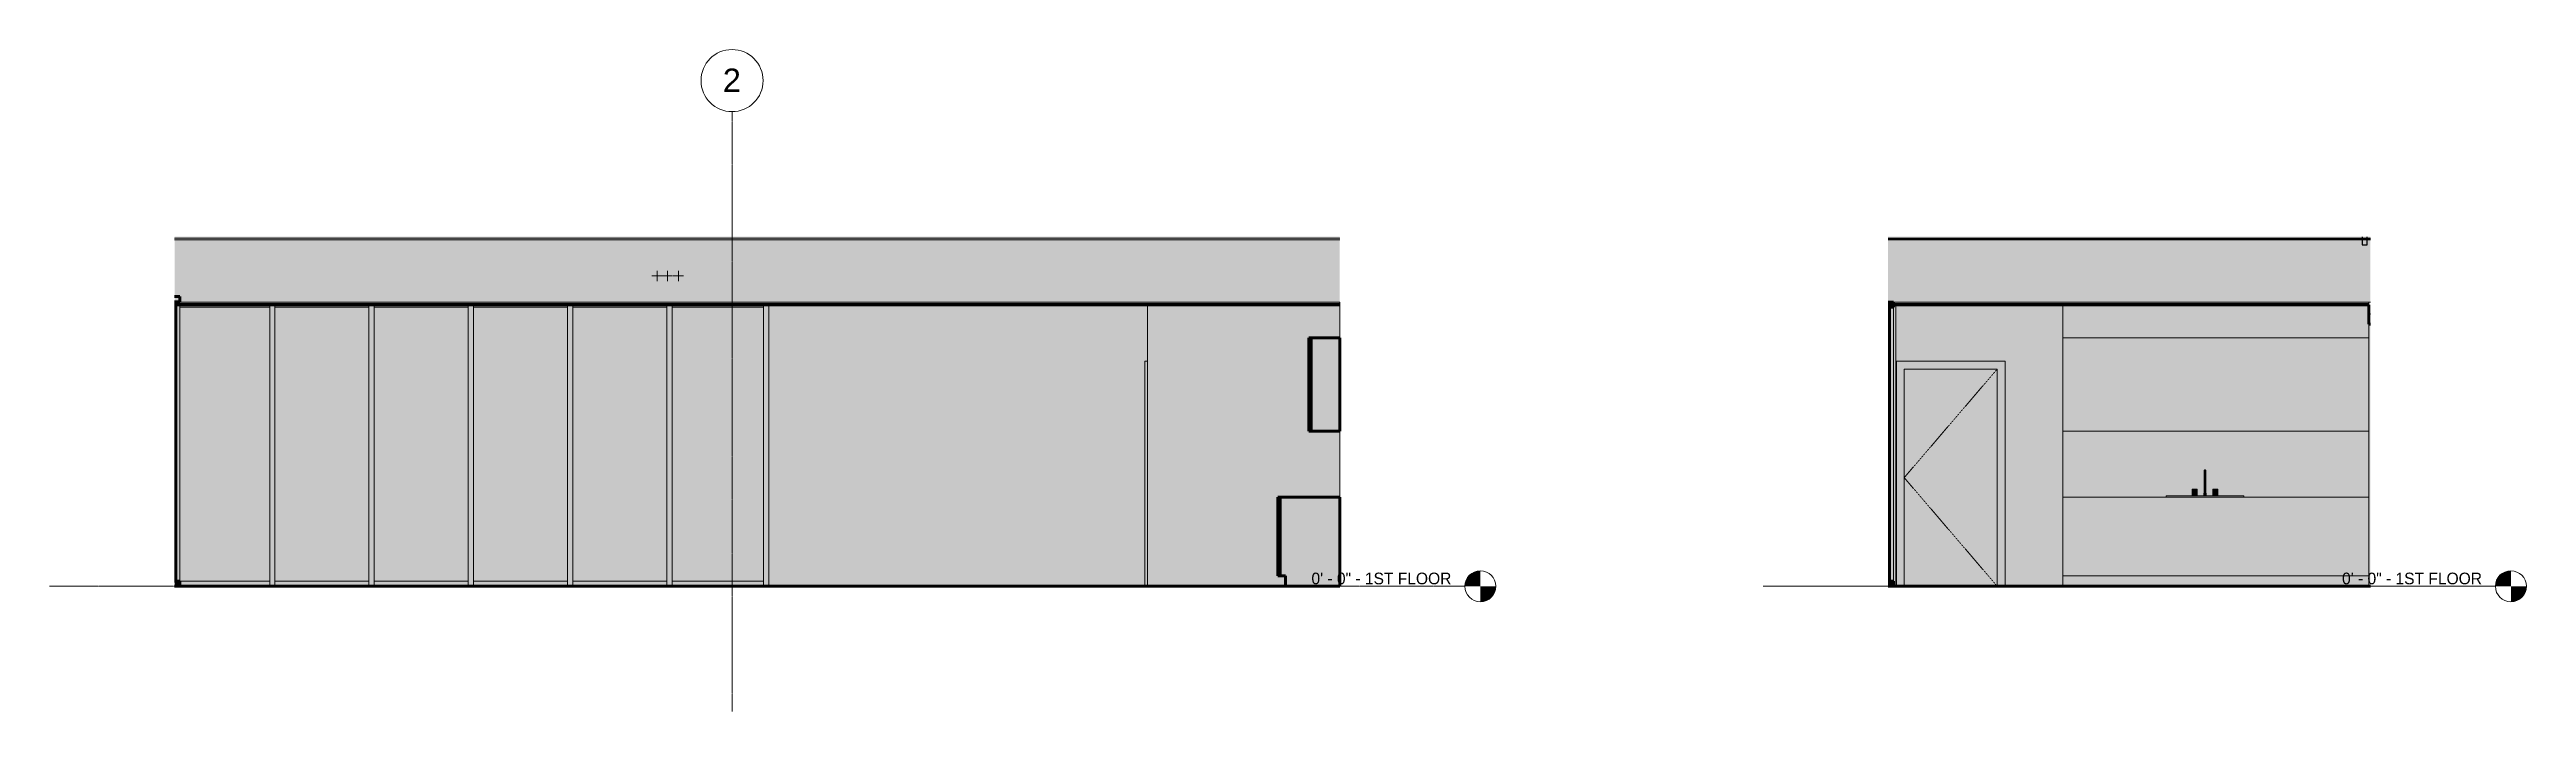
# Model space of a CAD drawing. Header units: inches. Extents: x 2871 to 9348, y -48 to 340.
# Drawn here: x 3959 to 4916, y -48 to 207 of the extents above; entities that cross this region are included whole.
import ezdxf

# ---------------------------------------------------------------- set-up
doc = ezdxf.new("R2010")
doc.units = ezdxf.units.IN
doc.header["$MEASUREMENT"] = 0
for name, pattern in [('Aligning Line 1_8_', [0.25, 0.125, -0.125]), ('Dash 1_16_', [0.125, 0.0625, -0.0625]), ('Grid Line 1_2_', [0.875, 0.5, -0.125, 0.125, -0.125])]:
    doc.linetypes.add(name, pattern=pattern)
for name, color, linetype, lineweight in [('0-2', 254, 'Continuous', 5), ('0-3', 165, 'Continuous', 5), ('0-6', 7, 'Continuous', 9), ('0-7', 130, 'Continuous', 5), ('A-DOOR', 31, 'Continuous', 18), ('A-DOOR-5', 90, 'Continuous', 30), ('A-DOOR-6', 31, 'Dash 1_16_', 9), ('A-DOOR-FRAM', 31, 'Continuous', 9), ('A-DOOR-FRAM-3', 31, 'Continuous', 18), ('A-FLOR-1', 31, 'Continuous', 5), ('A-FLOR-2', 251, 'Continuous', 5), ('A-FLOR-3', 250, 'Continuous', 60), ('A-FLOR-LEVL', 51, 'Continuous', 9), ('A-FLOR-LEVL-1', 51, 'Grid Line 1_2_', 9), ('A-FLOR-LEVL-2', 9, 'Continuous', 9), ('A-FLOR-LEVL-3', 147, 'Continuous', 9), ('A-FLOR-MCUT-1', 10, 'Continuous', 18), ('A-FLOR-PATT-1', 7, 'Continuous', 9), ('A-FLOR-PATT-2', 253, 'Continuous', 9), ('A-GLAZ-CURT', 52, 'Continuous', 9), ('A-GLAZ-CURT-2', 52, 'Continuous', 60), ('A-GLAZ-CWMG', 51, 'Continuous', 9), ('A-GLAZ-CWMG-3', 51, 'Continuous', 60), ('A-WALL-1', 10, 'Continuous', 18), ('A-WALL-2', 250, 'Continuous', 60), ('A-WALL-3', 135, 'Continuous', 5), ('A-WALL-PATT-1', 253, 'Continuous', 9), ('G-ANNO-SYMB', 111, 'Aligning Line 1_8_', 9), ('G-ANNO-SYMB-1', 147, 'Aligning Line 1_8_', 9), ('I-WALL', 2, 'Continuous', 18), ('I-WALL-1', 2, 'Continuous', 5), ('P-PIPE-CNTR', 3, 'Continuous', 9), ('P-SANR-FIXT', 6, 'Continuous', 9), ('Q-CASE', 31, 'Continuous', 9), ('Q-CASE-1', 31, 'Continuous', 60), ('S-GRID-1', 1, 'Grid Line 1_2_', 9), ('S-GRID-IDEN', 1, 'Continuous', 9), ('S-GRID-IDEN-1', 147, 'Continuous', 9)]:
    doc.layers.add(name, color=color, linetype=linetype, lineweight=lineweight)
doc.styles.add('Arial', font='arial.ttf', dxfattribs={"height": 9})
doc.styles.add('Century Gothic', font='ufonts.com_century-gothic.ttf', dxfattribs={"height": 4.5})
pattern_1 = [(0, (0, 0), (15.36, 3.84), [0.634, -10.886, 0.634, -10.886, -61.44]), (0, (0, 0), (15.36, 3.84), [-23.04, 0.634, -22.406, 0.634, -10.886, -26.88]), (0, (0, 0), (15.36, 3.84), [-57.6, 0.634, -7.046, 0.634, -18.566]), (120, (5.76, 1.92), (-11.0055376, 11.3821502), [0.634, -10.886, 0.634, -10.886, -61.44]), (120, (5.76, 1.92), (-11.0055376, 11.3821502), [-23.04, 0.634, -22.406, 0.634, -10.886, -26.88]), (120, (5.76, 1.92), (-11.0055376, 11.3821502), [-57.6, 0.634, -7.046, 0.634, -18.566]), (240, (7.68, 9.6), (-4.3544624, -15.2221502), [0.634, -10.886, 0.634, -10.886, -61.44]), (240, (7.68, 9.6), (-4.3544624, -15.2221502), [-23.04, 0.634, -22.406, 0.634, -10.886, -26.88]), (240, (7.68, 9.6), (-4.3544624, -15.2221502), [-57.6, 0.634, -7.046, 0.634, -18.566])]

msp = doc.modelspace()

# ---------------------------------------------------------------- texts
at = {"layer": 'A-FLOR-LEVL', "char_height": 4.5, "width": 64.9935, "attachment_point": 1, "style": 'Century Gothic'}
for insert in [(4446.62, 5.28), (4845.16, 5.28)]:
    msp.add_mtext('0\' - 0" - 1ST FLOOR', dxfattribs=dict(at, insert=insert))

# ---------------------------------------------------------------- blocks, each defined once
blk = doc.blocks.new('Level - Level Head - Circle-V20-Elevation 4 - c')
at = {"layer": 'A-FLOR-LEVL'}
h = blk.add_hatch(color=256, dxfattribs=at)
edge = h.paths.add_edge_path(flags=0)
edge.add_line((-2864.95, 0), (-2870.95, 0))
edge.add_arc((-2864.95, 0), 6, 90, 180, ccw=False)
edge.add_line((-2864.95, 6), (-2864.95, 0))
h = blk.add_hatch(color=256, dxfattribs=at)
edge = h.paths.add_edge_path(flags=0)
edge.add_line((-2864.95, -6), (-2864.95, 0))
edge.add_line((-2864.95, 0), (-2858.95, 0))
edge.add_arc((-2864.95, 0), 6, 270, 360, ccw=False)
at = {"layer": 'A-FLOR-LEVL-3'}
blk.add_circle((-2864.95, 0), 6, dxfattribs=at)
blk = doc.blocks.new('CTR - 2nd Phase_rvt-3-Elevation 4 - c')
at = {"layer": 'A-FLOR-LEVL-1'}
blk.add_line((-3418.25, 0), (-2870.95, 0), dxfattribs=at)
at = {"layer": '0-3'}
blk.add_blockref('Level - Level Head - Circle-V20-Elevation 4 - c', (0, 0), dxfattribs=at)
at = {"layer": 'A-FLOR-LEVL', "insert": (-2930.26, 5.28), "char_height": 4.5, "width": 64.9935, "attachment_point": 1, "style": 'Century Gothic'}
blk.add_mtext('0\' - 0" - 1ST FLOOR', dxfattribs=at)
blk = doc.blocks.new('CTR - 1st Phase - Unit Layouts_rvt-3-Elevation 4 - c')
at = {"layer": 'A-FLOR-LEVL-1'}
blk.add_line((-3418.25, 0), (-2870.95, 0), dxfattribs=at)
at = {"layer": '0-3'}
blk.add_blockref('Level - Level Head - Circle-V20-Elevation 4 - c', (0, 0), dxfattribs=at)
at = {"layer": 'A-FLOR-LEVL', "insert": (-2930.26, 5.28), "char_height": 4.5, "width": 64.9935, "attachment_point": 1, "style": 'Century Gothic'}
blk.add_mtext('0\' - 0" - 1ST FLOOR', dxfattribs=at)
blk = doc.blocks.new('CTR  - Topography_rvt-3-Elevation 4 - c')
at = {"layer": 'A-FLOR-LEVL-1'}
blk.add_line((-3418.25, 0), (-2870.95, 0), dxfattribs=at)
at = {"layer": 'G-ANNO-SYMB-1'}
blk.add_line((-2919.3, 0), (-3369.91, 0), dxfattribs=at)
at = {"layer": '0-3'}
blk.add_blockref('Level - Level Head - Circle-V20-Elevation 4 - c', (0, 0), dxfattribs=at)
at = {"layer": 'A-FLOR-LEVL', "insert": (-2930.26, 5.28), "char_height": 4.5, "width": 64.9935, "attachment_point": 1, "style": 'Century Gothic'}
blk.add_mtext('0\' - 0" - 1ST FLOOR', dxfattribs=at)
blk = doc.blocks.new('Grid - Grid Head - Circle-50561-Elevation 4 - c')
at = {"layer": 'S-GRID-IDEN-1'}
for start, end in [(0, 180), (180, 360)]:
    blk.add_arc((-3154.32, 195.49), 12, start, end, dxfattribs=at)
blk = doc.blocks.new('CTR - 1st Phase - Shell_rvt-3-Elevation 4 - c')
at = {"layer": 'A-FLOR-1'}
blk.add_hatch(color=256, dxfattribs=at).paths.add_polyline_path([(-2919.3, 109.87), (-2919.3, 133.87), (-3369.91, 133.87), (-3369.91, 109.87), (-3144.61, 109.87)], flags=0)
at = {"layer": 'A-FLOR-2'}
blk.add_hatch(color=256, dxfattribs=at).paths.add_polyline_path([(-3140.12, 109.37), (-2919.32, 109.37), (-2919.32, 109.87), (-3369.91, 109.87), (-3369.91, 109.37), (-3142.12, 109.37)], flags=0)
at = {"layer": 'A-FLOR-PATT-1'}
h = blk.add_hatch(dxfattribs=at)
h.set_pattern_fill('FP_8', color=256, style=0, pattern_type=2)
h.set_pattern_definition([(0, (75.524, 0), (15.36, 3.84), [0.634, -10.886, 0.634, -10.886, -61.44]), (0, (75.524, 0), (15.36, 3.84), [-23.04, 0.634, -22.406, 0.634, -10.886, -26.88]), (0, (75.524, 0), (15.36, 3.84), [-57.6, 0.634, -7.046, 0.634, -18.566]), (120, (81.284, 1.92), (-11.0055376, 11.38215), [0.634, -10.886, 0.634, -10.886, -61.44]), (120, (81.284, 1.92), (-11.0055376, 11.38215), [-23.04, 0.634, -22.406, 0.634, -10.886, -26.88]), (120, (81.284, 1.92), (-11.0055376, 11.38215), [-57.6, 0.634, -7.046, 0.634, -18.566]), (240, (83.204, 9.6), (-4.3544624, -15.22215), [0.634, -10.886, 0.634, -10.886, -61.44]), (240, (83.204, 9.6), (-4.3544624, -15.22215), [-23.04, 0.634, -22.406, 0.634, -10.886, -26.88]), (240, (83.204, 9.6), (-4.3544624, -15.22215), [-57.6, 0.634, -7.046, 0.634, -18.566])])
h.paths.add_polyline_path([(-2993.7, 108.75), (-2919.3, 108.75), (-2919.32, 109.37), (-3369.91, 109.37), (-3369.91, 108.75), (-3140.12, 108.75)], flags=0)
at = {"layer": 'A-FLOR-PATT-2'}
h = blk.add_hatch(dxfattribs=at)
h.set_pattern_fill('FP_9', color=256, style=0, pattern_type=2)
h.set_pattern_definition([(0, (75.524, 0), (7.68, 1.92), [0.634, -5.126, 0.634, -5.126, -30.72]), (0, (75.524, 0), (7.68, 1.92), [-11.52, 0.634, -10.886, 0.634, -5.126, -13.44]), (0, (75.524, 0), (7.68, 1.92), [-28.8, 0.634, -3.206, 0.634, -8.966]), (120, (78.404, 0.96), (-5.5027688, 5.6910751), [0.634, -5.126, 0.634, -5.126, -30.72]), (120, (78.404, 0.96), (-5.5027688, 5.6910751), [-11.52, 0.634, -10.886, 0.634, -5.126, -13.44]), (120, (78.404, 0.96), (-5.5027688, 5.6910751), [-28.8, 0.634, -3.206, 0.634, -8.966]), (240, (79.364, 4.8), (-2.1772312, -7.6110751), [0.634, -5.126, 0.634, -5.126, -30.72]), (240, (79.364, 4.8), (-2.1772312, -7.6110751), [-11.52, 0.634, -10.886, 0.634, -5.126, -13.44]), (240, (79.364, 4.8), (-2.1772312, -7.6110751), [-28.8, 0.634, -3.206, 0.634, -8.966])])
h.paths.add_polyline_path([(-3071.67, 134.62), (-2919.3, 134.62), (-2919.3, 135.12), (-3369.91, 135.12), (-3369.91, 134.62), (-3144.61, 134.62)], flags=0)
h = blk.add_hatch(dxfattribs=at)
h.set_pattern_fill('FP_10', color=256, style=0, pattern_type=2)
h.set_pattern_definition([(0, (75.524, 0), (0, 2.399), []), (315, (75.524, 0), (2.3985062, 0), [3.393, -3.393]), (45, (75.524, 0), (2.3985062, 0), [3.393, -3.393])])
h.paths.add_polyline_path([(-3144.61, 133.87), (-2919.3, 133.87), (-2919.3, 134.62), (-3369.91, 134.62), (-3369.91, 133.87), (-3204.37, 133.87)], flags=0)
at = {"layer": 'A-FLOR-3'}
for p, q in [((-3369.91, 108.75), (-2919.3, 108.75)), ((-2919.3, 0), (-3369.91, 0))]:
    blk.add_line(p, q, dxfattribs=at)
at = {"layer": 'A-FLOR-LEVL-1'}
blk.add_line((-3418.25, 0), (-2870.95, 0), dxfattribs=at)
at = {"layer": 'A-FLOR-MCUT-1'}
for p, q in [((-2919.3, 134.62), (-3369.91, 134.62)), ((-2919.3, 133.87), (-3369.91, 133.87)), ((-2919.3, 109.87), (-3369.91, 109.87)), ((-2919.3, 109.37), (-3369.91, 109.37))]:
    blk.add_line(p, q, dxfattribs=at)
at = {"layer": 'G-ANNO-SYMB-1'}
blk.add_line((-2919.3, 0), (-3369.91, 0), dxfattribs=at)
at = {"layer": 'S-GRID-1'}
blk.add_line((-3154.32, -48.38), (-3154.32, 183.49), dxfattribs=at)
at = {"layer": '0-3'}
for name in ['Grid - Grid Head - Circle-50561-Elevation 4 - c', 'Level - Level Head - Circle-V20-Elevation 4 - c']:
    blk.add_blockref(name, (0, 0), dxfattribs=at)
at = {"layer": 'A-FLOR-LEVL', "insert": (-2930.26, 5.28), "char_height": 4.5, "width": 64.9935, "attachment_point": 1, "style": 'Century Gothic'}
blk.add_mtext('0\' - 0" - 1ST FLOOR', dxfattribs=at)
at = {"layer": 'S-GRID-IDEN', "insert": (-3157.89, 200.13), "char_height": 9, "width": 8.484, "attachment_point": 1, "style": 'Arial'}
blk.add_mtext('2', dxfattribs=at)
blk = doc.blocks.new('CTR - 1st Phase -Stairs _ Elevators_rvt-3-Elevation 4 - c')
at = {"layer": 'A-FLOR-LEVL-1'}
blk.add_line((-3418.25, 0), (-2870.95, 0), dxfattribs=at)
at = {"layer": '0-3'}
blk.add_blockref('Level - Level Head - Circle-V20-Elevation 4 - c', (0, 0), dxfattribs=at)
at = {"layer": 'A-FLOR-LEVL', "insert": (-2930.26, 5.28), "char_height": 4.5, "width": 64.9935, "attachment_point": 1, "style": 'Century Gothic'}
blk.add_mtext('0\' - 0" - 1ST FLOOR', dxfattribs=at)
blk = doc.blocks.new('System Panel - Glazed-2000375-Elevation 4 - c')
at = {"layer": 'A-GLAZ-CURT'}
blk.add_hatch(color=256, dxfattribs=at).paths.add_polyline_path([(-3369.51, 2), (-3369.37, 2), (-3369.37, 108.75), (-3369.91, 108.75), (-3369.91, 2)], flags=0)
at = {"layer": 'A-GLAZ-CURT-2'}
for p, q in [((-3369.37, 110), (-3369.91, 110)), ((-3369.37, 2), (-3369.37, 110)), ((-3369.91, 2), (-3369.37, 2))]:
    blk.add_line(p, q, dxfattribs=at)
blk = doc.blocks.new('Rectangular Mullion - 2_ x 4_ rectangular-1890793-Elevation 4 - c')
at = {"layer": 'A-GLAZ-CWMG-3'}
for p, q in [((-3367.87, 112), (-3369.91, 112)), ((-3369.91, 110), (-3367.87, 110)), ((-3367.87, 110), (-3367.87, 112))]:
    blk.add_line(p, q, dxfattribs=at)
blk = doc.blocks.new('Rectangular Mullion - 2_ x 4_ rectangular-1890794-Elevation 4 - c')
at = {"layer": 'A-GLAZ-CWMG'}
blk.add_hatch(color=256, dxfattribs=at).paths.add_polyline_path([(-3369.37, 0), (-3367.87, 0), (-3367.87, 2), (-3369.91, 2), (-3369.91, 0), (-3369.51, 0)], flags=0)
at = {"layer": 'A-GLAZ-CWMG-3'}
for p, q in [((-3367.87, 2), (-3369.91, 2)), ((-3369.91, 0), (-3367.87, 0)), ((-3367.87, 0), (-3367.87, 2))]:
    blk.add_line(p, q, dxfattribs=at)
blk = doc.blocks.new('Rectangular Mullion - 2_ x 4_ rectangular-2000371-Elevation 4 - c')
at = {"layer": 'A-GLAZ-CWMG'}
blk.add_hatch(color=256, dxfattribs=at).paths.add_polyline_path([(-3369.37, 2), (-3367.87, 2), (-3367.87, 108.75), (-3369.37, 108.75), (-3369.37, 107.88)], flags=0)
blk.add_line((-3367.87, 108.75), (-3367.87, 2), dxfattribs=at)
blk = doc.blocks.new('System Panel - Glazed-2030649-Elevation 4 - c')
at = {"layer": 'A-GLAZ-CURT'}
blk.add_hatch(color=256, dxfattribs=at).paths.add_polyline_path([(-3144.61, 2), (-3142.12, 2), (-3142.12, 107.88), (-3177.52, 107.88), (-3177.52, 2)], flags=0)
blk = doc.blocks.new('Rectangular Mullion - 2_ x 4_ rectangular-1978847-Elevation 4 - c')
at = {"layer": 'A-GLAZ-CWMG'}
blk.add_hatch(color=256, dxfattribs=at).paths.add_polyline_path([(-3177.52, 0), (-3142.12, 0), (-3142.12, 2), (-3177.52, 2)], flags=0)
for p, q in [((-3177.52, 0), (-3177.52, 2)), ((-3177.52, 2), (-3142.12, 2)), ((-3142.12, 2), (-3142.12, 0))]:
    blk.add_line(p, q, dxfattribs=at)
blk = doc.blocks.new('Rectangular Mullion - 2_ x 4_ rectangular-2030673-Elevation 4 - c')
at = {"layer": 'A-GLAZ-CWMG'}
blk.add_hatch(color=256, dxfattribs=at).paths.add_polyline_path([(-3140.12, 0), (-3140.12, 108.75), (-3142.12, 108.75), (-3142.12, 0)], flags=0)
blk.add_line((-3142.12, 0), (-3142.12, 108.75), dxfattribs=at)
blk = doc.blocks.new('System Panel - Glazed-2030653-Elevation 4 - c')
at = {"layer": 'A-GLAZ-CURT'}
blk.add_hatch(color=256, dxfattribs=at).paths.add_polyline_path([(-3217.92, 2), (-3217.92, 107.88), (-3254.32, 107.88), (-3254.32, 2)], flags=0)
blk = doc.blocks.new('Rectangular Mullion - 2_ x 4_ rectangular-1978849-Elevation 4 - c')
at = {"layer": 'A-GLAZ-CWMG'}
blk.add_hatch(color=256, dxfattribs=at).paths.add_polyline_path([(-3204.37, 107.88), (-3179.52, 107.88), (-3179.52, 108.75), (-3215.92, 108.75), (-3215.92, 107.88)], flags=0)
for p, q in [((-3215.92, 107.88), (-3215.92, 108.75)), ((-3179.52, 107.88), (-3215.92, 107.88)), ((-3179.52, 108.75), (-3179.52, 107.88))]:
    blk.add_line(p, q, dxfattribs=at)
blk = doc.blocks.new('Rectangular Mullion - 2_ x 4_ rectangular-V3-Elevation 4 - c')
at = {"layer": 'A-GLAZ-CWMG'}
blk.add_hatch(color=256, dxfattribs=at).paths.add_polyline_path([(-3333.12, 107.88), (-3333.12, 108.75), (-3367.87, 108.75), (-3367.87, 107.88)], flags=0)
for p, q in [((-3333.12, 107.88), (-3367.87, 107.88)), ((-3333.12, 108.75), (-3333.12, 107.88))]:
    blk.add_line(p, q, dxfattribs=at)
blk = doc.blocks.new('Rectangular Mullion - 2_ x 4_ rectangular-1978850-Elevation 4 - c')
at = {"layer": 'A-GLAZ-CWMG'}
blk.add_hatch(color=256, dxfattribs=at).paths.add_polyline_path([(-3254.32, 0), (-3217.92, 0), (-3217.92, 2), (-3254.32, 2)], flags=0)
for p, q in [((-3254.32, 0), (-3254.32, 2)), ((-3254.32, 2), (-3217.92, 2)), ((-3217.92, 2), (-3217.92, 0))]:
    blk.add_line(p, q, dxfattribs=at)
blk = doc.blocks.new('Rectangular Mullion - 2_ x 4_ rectangular-V4-Elevation 4 - c')
at = {"layer": 'A-GLAZ-CWMG'}
blk.add_hatch(color=256, dxfattribs=at).paths.add_polyline_path([(-3333.12, 0), (-3333.12, 2), (-3367.87, 2), (-3367.87, 0)], flags=0)
for p, q in [((-3367.87, 2), (-3333.12, 2)), ((-3333.12, 2), (-3333.12, 0))]:
    blk.add_line(p, q, dxfattribs=at)
blk = doc.blocks.new('Rectangular Mullion - 2_ x 4_ rectangular-2030648-Elevation 4 - c')
at = {"layer": 'A-GLAZ-CWMG'}
blk.add_hatch(color=256, dxfattribs=at).paths.add_polyline_path([(-3215.92, 0), (-3215.92, 108.75), (-3217.92, 108.75), (-3217.92, 0)], flags=0)
for p, q in [((-3217.92, 108.75), (-3217.92, 0)), ((-3215.92, 108.75), (-3215.92, 0))]:
    blk.add_line(p, q, dxfattribs=at)
blk = doc.blocks.new('Rectangular Mullion - 2_ x 4_ rectangular-1978848-Elevation 4 - c')
at = {"layer": 'A-GLAZ-CWMG'}
blk.add_hatch(color=256, dxfattribs=at).paths.add_polyline_path([(-3144.61, 107.88), (-3142.12, 107.88), (-3142.12, 108.75), (-3177.52, 108.75), (-3177.52, 107.88)], flags=0)
for p, q in [((-3177.52, 107.88), (-3177.52, 108.75)), ((-3142.12, 107.88), (-3177.52, 107.88)), ((-3142.12, 108.75), (-3142.12, 107.88))]:
    blk.add_line(p, q, dxfattribs=at)
blk = doc.blocks.new('OD_CW_Base Cabinet - OD_CW_Base Cabinet-2017205-Elevation 4 - c')
at = {"layer": 'Q-CASE'}
for points in [[(-2942.32, 4), (-2942.32, 34.5), (-2943.32, 34.5), (-2943.32, 4)], [(-2919.32, 0), (-2919.32, 34.5), (-2942.32, 34.5), (-2942.32, 4), (-2940.32, 4), (-2940.32, 0)]]:
    blk.add_hatch(color=256, dxfattribs=at).paths.add_polyline_path(points, flags=0)
at = {"layer": 'Q-CASE-1'}
for p, q in [((-2943.32, 34.5), (-2943.32, 4)), ((-2942.32, 34.5), (-2943.32, 34.5)), ((-2942.32, 4), (-2942.32, 34.5)), ((-2942.32, 34.5), (-2942.32, 4)), ((-2919.32, 34.5), (-2942.32, 34.5)), ((-2919.32, 0), (-2919.32, 34.5)), ((-2943.32, 4), (-2942.32, 4)), ((-2942.32, 4), (-2940.32, 4)), ((-2940.32, 4), (-2940.32, 0)), ((-2940.32, 0), (-2919.32, 0))]:
    blk.add_line(p, q, dxfattribs=at)
blk = doc.blocks.new('OD_CW_Upper Cabinet - OD_CW_Upper Cabinet-2017176-Elevation 4 - c')
at = {"layer": 'Q-CASE'}
for points in [[(-2930.32, 60), (-2930.32, 96), (-2931.32, 96), (-2931.32, 60)], [(-2919.32, 60), (-2919.32, 96), (-2930.32, 96), (-2930.32, 60)]]:
    blk.add_hatch(color=256, dxfattribs=at).paths.add_polyline_path(points, flags=0)
at = {"layer": 'Q-CASE-1'}
for p, q in [((-2931.32, 96), (-2931.32, 60)), ((-2930.32, 96), (-2931.32, 96)), ((-2930.32, 60), (-2930.32, 96)), ((-2930.32, 96), (-2930.32, 60)), ((-2919.32, 96), (-2930.32, 96)), ((-2919.32, 60), (-2919.32, 96)), ((-2931.32, 60), (-2930.32, 60)), ((-2930.32, 60), (-2919.32, 60))]:
    blk.add_line(p, q, dxfattribs=at)
blk = doc.blocks.new('Single-Flush - 36_ x 84_-1244901-Elevation 4 - c')
at = {"layer": 'A-DOOR-FRAM-3'}
blk.add_hatch(color=256, dxfattribs=at).paths.add_polyline_path([(-2994.7, 0), (-2993.7, 0), (-2993.7, 87), (-2994.7, 87), (-2994.7, 84)], flags=0)
at = {"layer": 'A-DOOR-FRAM'}
for p, q in [((-2994.7, 0), (-2994.7, 87)), ((-2994.7, 87), (-2993.7, 87))]:
    blk.add_line(p, q, dxfattribs=at)
blk = doc.blocks.new('Level - Level Head - Circle-V21-Elevation 4 - d')
at = {"layer": 'A-FLOR-LEVL'}
h = blk.add_hatch(color=256, dxfattribs=at)
edge = h.paths.add_edge_path(flags=0)
edge.add_line((-11230.97, 0), (-11236.97, 0))
edge.add_arc((-11230.97, 0), 6, 90, 180, ccw=False)
edge.add_line((-11230.97, 6), (-11230.97, 0))
h = blk.add_hatch(color=256, dxfattribs=at)
edge = h.paths.add_edge_path(flags=0)
edge.add_line((-11230.97, -6), (-11230.97, 0))
edge.add_line((-11230.97, 0), (-11224.97, 0))
edge.add_arc((-11230.97, 0), 6, 270, 360, ccw=False)
at = {"layer": 'A-FLOR-LEVL-2'}
blk.add_circle((-11230.97, 0), 6, dxfattribs=at)
blk = doc.blocks.new('CTR - 2nd Phase_rvt-4-Elevation 4 - d')
at = {"layer": 'A-FLOR-LEVL-1'}
blk.add_line((-11520.16, 0), (-11236.97, 0), dxfattribs=at)
at = {"layer": '0-2'}
blk.add_blockref('Level - Level Head - Circle-V21-Elevation 4 - d', (0, 0), dxfattribs=at)
at = {"layer": 'A-FLOR-LEVL', "insert": (-11296.28, 5.28), "char_height": 4.5, "width": 64.9935, "attachment_point": 1, "style": 'Century Gothic'}
blk.add_mtext('0\' - 0" - 1ST FLOOR', dxfattribs=at)
blk = doc.blocks.new('Single-Flush - 30_ x 80_-1420870-Elevation 4 - d')
at = {"layer": 'A-DOOR-5'}
for p, q in [((-11288.54, 135.11), (-11288.54, 132)), ((-11286.54, 132), (-11286.54, 135.11)), ((-11288.54, 132), (-11286.54, 132))]:
    blk.add_line(p, q, dxfattribs=at)
blk = doc.blocks.new('Level - Level Head - Circle-V22-Elevation 4 - d')
at = {"layer": 'A-FLOR-LEVL'}
h = blk.add_hatch(color=256, dxfattribs=at)
edge = h.paths.add_edge_path(flags=0)
edge.add_line((-11230.97, 0), (-11236.97, 0))
edge.add_arc((-11230.97, 0), 6, 90, 180, ccw=False)
edge.add_line((-11230.97, 6), (-11230.97, 0))
h = blk.add_hatch(color=256, dxfattribs=at)
edge = h.paths.add_edge_path(flags=0)
edge.add_line((-11230.97, -6), (-11230.97, 0))
edge.add_line((-11230.97, 0), (-11224.97, 0))
edge.add_arc((-11230.97, 0), 6, 270, 360, ccw=False)
at = {"layer": 'A-FLOR-LEVL-3'}
blk.add_circle((-11230.97, 0), 6, dxfattribs=at)
blk = doc.blocks.new('CTR - 1st Phase - Unit Layouts_rvt-4-Elevation 4 - d')
at = {"layer": 'A-FLOR-LEVL-1'}
blk.add_line((-11520.16, 0), (-11236.97, 0), dxfattribs=at)
at = {"layer": '0-3'}
blk.add_blockref('Level - Level Head - Circle-V22-Elevation 4 - d', (0, 0), dxfattribs=at)
at = {"layer": '0-6'}
blk.add_blockref('Single-Flush - 30_ x 80_-1420870-Elevation 4 - d', (0, 0), dxfattribs=at)
at = {"layer": 'A-FLOR-LEVL', "insert": (-11296.28, 5.28), "char_height": 4.5, "width": 64.9935, "attachment_point": 1, "style": 'Century Gothic'}
blk.add_mtext('0\' - 0" - 1ST FLOOR', dxfattribs=at)
blk = doc.blocks.new('CTR  - Topography_rvt-4-Elevation 4 - d')
at = {"layer": 'A-FLOR-LEVL-1'}
blk.add_line((-11520.16, 0), (-11236.97, 0), dxfattribs=at)
at = {"layer": 'G-ANNO-SYMB-1'}
blk.add_line((-11285.31, 0), (-11471.83, 0), dxfattribs=at)
at = {"layer": '0-3'}
blk.add_blockref('Level - Level Head - Circle-V22-Elevation 4 - d', (0, 0), dxfattribs=at)
at = {"layer": 'A-FLOR-LEVL', "insert": (-11296.28, 5.28), "char_height": 4.5, "width": 64.9935, "attachment_point": 1, "style": 'Century Gothic'}
blk.add_mtext('0\' - 0" - 1ST FLOOR', dxfattribs=at)
blk = doc.blocks.new('CTR - 1st Phase - Shell_rvt-4-Elevation 4 - d')
at = {"layer": 'A-FLOR-1'}
blk.add_hatch(color=256, dxfattribs=at).paths.add_polyline_path([(-11450.6, 109.87), (-11285.31, 109.87), (-11285.31, 133.87), (-11471.83, 133.87), (-11471.83, 109.87)], flags=0)
at = {"layer": 'A-FLOR-2'}
blk.add_hatch(color=256, dxfattribs=at).paths.add_polyline_path([(-11378.57, 109.37), (-11285.91, 109.37), (-11285.91, 109.87), (-11471.83, 109.87), (-11471.83, 109.37), (-11403.69, 109.37)], flags=0)
at = {"layer": 'A-FLOR-PATT-1'}
h = blk.add_hatch(dxfattribs=at)
h.set_pattern_fill('FP_1', color=256, style=0, pattern_type=2)
h.set_pattern_definition(pattern_1)
h.paths.add_polyline_path([(-11285.91, 108.75), (-11285.91, 109.37), (-11471.83, 109.37), (-11471.83, 108.75), (-11378.57, 108.75)], flags=0)
at = {"layer": 'A-FLOR-PATT-2'}
h = blk.add_hatch(dxfattribs=at)
h.set_pattern_fill('FP_2', color=256, style=0, pattern_type=2)
h.set_pattern_definition([(0, (0, 0), (7.68, 1.92), [0.634, -5.126, 0.634, -5.126, -30.72]), (0, (0, 0), (7.68, 1.92), [-11.52, 0.634, -10.886, 0.634, -5.126, -13.44]), (0, (0, 0), (7.68, 1.92), [-28.8, 0.634, -3.206, 0.634, -8.966]), (120, (2.88, 0.96), (-5.50276878, 5.6910751), [0.634, -5.126, 0.634, -5.126, -30.72]), (120, (2.88, 0.96), (-5.50276878, 5.6910751), [-11.52, 0.634, -10.886, 0.634, -5.126, -13.44]), (120, (2.88, 0.96), (-5.50276878, 5.6910751), [-28.8, 0.634, -3.206, 0.634, -8.966]), (240, (3.84, 4.8), (-2.17723122, -7.6110751), [0.634, -5.126, 0.634, -5.126, -30.72]), (240, (3.84, 4.8), (-2.17723122, -7.6110751), [-11.52, 0.634, -10.886, 0.634, -5.126, -13.44]), (240, (3.84, 4.8), (-2.17723122, -7.6110751), [-28.8, 0.634, -3.206, 0.634, -8.966])])
h.paths.add_polyline_path([(-11378.57, 134.62), (-11285.31, 134.62), (-11285.31, 135.11), (-11471.83, 135.11), (-11471.83, 134.62), (-11404.23, 134.62)], flags=0)
h = blk.add_hatch(dxfattribs=at)
h.set_pattern_fill('FP_3', color=256, style=0, pattern_type=2)
h.set_pattern_definition([(0, (0, 0), (0, 2.399), []), (315, (0, 0), (2.3985062, 0), [3.393, -3.393]), (45, (0, 0), (2.3985062, 0), [3.393, -3.393])])
h.paths.add_polyline_path([(-11471.83, 133.87), (-11285.31, 133.87), (-11285.31, 134.62), (-11471.83, 134.62), (-11471.83, 134.05)], flags=0)
at = {"layer": 'A-WALL-3'}
blk.add_hatch(color=256, dxfattribs=at).paths.add_polyline_path([(-11285.31, 0), (-11285.31, 101.38), (-11285.91, 101.38), (-11285.91, 0)], flags=0)
at = {"layer": 'A-WALL-PATT-1'}
h = blk.add_hatch(dxfattribs=at)
h.set_pattern_fill('FP_1', color=256, style=0, pattern_type=2)
h.set_pattern_definition(pattern_1)
h.paths.add_polyline_path([(-11285.91, 101.38), (-11285.31, 101.38), (-11285.31, 109.87), (-11285.91, 109.87), (-11285.91, 108.75)], flags=0)
at = {"layer": 'A-FLOR-3'}
for p, q in [((-11471.83, 108.75), (-11285.91, 108.75)), ((-11285.31, 0), (-11471.83, 0))]:
    blk.add_line(p, q, dxfattribs=at)
at = {"layer": 'A-FLOR-LEVL-1'}
blk.add_line((-11520.16, 0), (-11236.97, 0), dxfattribs=at)
at = {"layer": 'A-FLOR-MCUT-1'}
for p, q in [((-11285.31, 134.62), (-11471.83, 134.62)), ((-11285.31, 133.87), (-11471.83, 133.87)), ((-11285.91, 109.87), (-11471.83, 109.87)), ((-11285.91, 109.37), (-11471.83, 109.37)), ((-11285.91, 109.87), (-11285.31, 109.87))]:
    blk.add_line(p, q, dxfattribs=at)
at = {"layer": 'A-WALL-1'}
for p, q in [((-11285.31, 109.87), (-11285.91, 109.87)), ((-11285.91, 109.87), (-11285.91, 109.37)), ((-11285.91, 109.37), (-11285.91, 108.75)), ((-11285.91, 0), (-11285.91, 101.38))]:
    blk.add_line(p, q, dxfattribs=at)
at = {"layer": 'A-WALL-2'}
for p, q in [((-11285.91, 108.75), (-11285.91, 101.38)), ((-11285.91, 101.38), (-11285.31, 101.38))]:
    blk.add_line(p, q, dxfattribs=at)
at = {"layer": 'G-ANNO-SYMB-1'}
blk.add_line((-11285.31, 0), (-11471.83, 0), dxfattribs=at)
at = {"layer": '0-3'}
blk.add_blockref('Level - Level Head - Circle-V22-Elevation 4 - d', (0, 0), dxfattribs=at)
at = {"layer": 'A-FLOR-LEVL', "insert": (-11296.28, 5.28), "char_height": 4.5, "width": 64.9935, "attachment_point": 1, "style": 'Century Gothic'}
blk.add_mtext('0\' - 0" - 1ST FLOOR', dxfattribs=at)
blk = doc.blocks.new('CTR - 1st Phase -Stairs _ Elevators_rvt-4-Elevation 4 - d')
at = {"layer": 'A-FLOR-LEVL-1'}
blk.add_line((-11520.16, 0), (-11236.97, 0), dxfattribs=at)
at = {"layer": '0-3'}
blk.add_blockref('Level - Level Head - Circle-V22-Elevation 4 - d', (0, 0), dxfattribs=at)
at = {"layer": 'A-FLOR-LEVL', "insert": (-11296.28, 5.28), "char_height": 4.5, "width": 64.9935, "attachment_point": 1, "style": 'Century Gothic'}
blk.add_mtext('0\' - 0" - 1ST FLOOR', dxfattribs=at)
blk = doc.blocks.new('System Panel - Glazed-2030653-Elevation 4 - d')
at = {"layer": 'A-GLAZ-CURT'}
blk.add_hatch(color=256, dxfattribs=at).paths.add_polyline_path([(-11471.29, 2), (-11471.29, 107.88), (-11471.83, 107.88), (-11471.83, 2)], flags=0)
at = {"layer": 'A-GLAZ-CURT-2'}
for p, q in [((-11471.29, 107.88), (-11471.83, 107.88)), ((-11471.29, 2), (-11471.29, 107.88)), ((-11471.83, 2), (-11471.29, 2))]:
    blk.add_line(p, q, dxfattribs=at)
blk = doc.blocks.new('Rectangular Mullion - 2_ x 4_ rectangular-1978849-Elevation 4 - d')
at = {"layer": 'A-GLAZ-CWMG'}
blk.add_hatch(color=256, dxfattribs=at).paths.add_polyline_path([(-11469.79, 107.88), (-11469.79, 108.75), (-11471.83, 108.75), (-11471.83, 107.88), (-11471.29, 107.88)], flags=0)
at = {"layer": 'A-GLAZ-CWMG-3'}
for p, q in [((-11469.79, 109.88), (-11471.83, 109.88)), ((-11471.83, 107.88), (-11469.79, 107.88)), ((-11469.79, 107.88), (-11469.79, 109.88))]:
    blk.add_line(p, q, dxfattribs=at)
blk = doc.blocks.new('Rectangular Mullion - 2_ x 4_ rectangular-1978850-Elevation 4 - d')
at = {"layer": 'A-GLAZ-CWMG'}
blk.add_hatch(color=256, dxfattribs=at).paths.add_polyline_path([(-11471.29, 0), (-11469.79, 0), (-11469.79, 2), (-11471.83, 2), (-11471.83, 0)], flags=0)
at = {"layer": 'A-GLAZ-CWMG-3'}
for p, q in [((-11469.79, 2), (-11471.83, 2)), ((-11471.83, 0), (-11469.79, 0)), ((-11469.79, 0), (-11469.79, 2))]:
    blk.add_line(p, q, dxfattribs=at)
blk = doc.blocks.new('Rectangular Mullion - 2_ x 4_ rectangular-2030648-Elevation 4 - d')
at = {"layer": 'A-GLAZ-CWMG'}
blk.add_hatch(color=256, dxfattribs=at).paths.add_polyline_path([(-11469.79, 2), (-11469.79, 107.88), (-11471.29, 107.88), (-11471.29, 2)], flags=0)
blk.add_line((-11469.79, 107.88), (-11469.79, 2), dxfattribs=at)
blk = doc.blocks.new('OD_CW_Base Cabinet - OD_CW_Base Cabinet-2017205-Elevation 4 - d')
at = {"layer": 'Q-CASE'}
for points in [[(-11404.23, 4), (-11285.91, 4), (-11285.91, 34.5), (-11404.23, 34.5)], [(-11355.26, 0), (-11285.91, 0), (-11285.91, 4), (-11404.23, 4), (-11404.23, 0), (-11378.57, 0)]]:
    blk.add_hatch(color=256, dxfattribs=at).paths.add_polyline_path(points, flags=0)
for p, q in [((-11285.91, 34.5), (-11404.23, 34.5)), ((-11404.23, 4), (-11285.91, 4))]:
    blk.add_line(p, q, dxfattribs=at)
blk = doc.blocks.new('OD_CW_Upper Cabinet - OD_CW_Upper Cabinet-2017176-Elevation 4 - d')
at = {"layer": 'Q-CASE'}
blk.add_hatch(color=256, dxfattribs=at).paths.add_polyline_path([(-11355.26, 60), (-11285.91, 60), (-11285.91, 96), (-11404.23, 96), (-11404.23, 60), (-11378.57, 60)], flags=0)
for p, q in [((-11285.91, 96), (-11404.23, 96)), ((-11404.23, 60), (-11285.91, 60))]:
    blk.add_line(p, q, dxfattribs=at)
blk = doc.blocks.new('Sink Kitchen-Single - 30_ x 21_-366345-Elevation 4 - d')
at = {"layer": 'P-SANR-FIXT'}
for points in [[(-11349.65, 42.37), (-11349.29, 42.37), (-11349.29, 45.25), (-11349.45, 45.21), (-11349.59, 45.1), (-11349.65, 44.96), (-11349.66, 44.45), (-11349.65, 43.88), (-11349.66, 42.8)], [(-11349.66, 36), (-11349.29, 36), (-11349.29, 41), (-11349.65, 41), (-11349.66, 37.5)], [(-11349.43, 41), (-11349.29, 41), (-11349.29, 42.37), (-11349.65, 42.37), (-11349.65, 41), (-11349.45, 41)], [(-11349.13, 42.37), (-11348.92, 42.37), (-11348.92, 44.32), (-11348.93, 44.97), (-11349.01, 45.12), (-11349.13, 45.21), (-11349.29, 45.25), (-11349.29, 42.37)], [(-11349.13, 41), (-11348.92, 41), (-11348.92, 42.37), (-11349.29, 42.37), (-11349.29, 41), (-11349.16, 41)], [(-11348.91, 36), (-11348.93, 41), (-11349.29, 41), (-11349.29, 36), (-11348.92, 36)], [(-11334.86, 34.5), (-11334.29, 34.5), (-11334.29, 35), (-11364.29, 35), (-11364.29, 34.5), (-11337.77, 34.5)], [(-11352.29, 35), (-11352.29, 37.5), (-11354.29, 37.5), (-11354.29, 35), (-11352.34, 35)], [(-11349.4, 35), (-11348.79, 35), (-11348.79, 36), (-11349.79, 36), (-11349.79, 35), (-11349.43, 35)], [(-11344.34, 35), (-11344.29, 35), (-11344.29, 37.5), (-11346.29, 37.5), (-11346.29, 35), (-11344.34, 35)]]:
    blk.add_hatch(color=256, dxfattribs=at).paths.add_polyline_path(points, flags=0)
for p, q in [((-11349.66, 42.37), (-11349.66, 36)), ((-11349.66, 42.37), (-11349.66, 41)), ((-11349.29, 41), (-11349.65, 41)), ((-11349.51, 45.18), (-11349.49, 45.18)), ((-11348.92, 41), (-11349.29, 41)), ((-11348.91, 36), (-11348.91, 42.37)), ((-11348.91, 41), (-11348.91, 42.37)), ((-11364.29, 35), (-11334.29, 35)), ((-11364.29, 34.5), (-11364.29, 35)), ((-11354.29, 37.5), (-11354.29, 35)), ((-11354.29, 37.5), (-11352.29, 37.5)), ((-11352.29, 35), (-11352.29, 37.5)), ((-11349.79, 36), (-11349.79, 35)), ((-11349.79, 36), (-11348.79, 36)), ((-11348.79, 35), (-11348.79, 36)), ((-11346.29, 37.5), (-11346.29, 35)), ((-11346.29, 37.5), (-11344.29, 37.5)), ((-11344.29, 35), (-11344.29, 37.5)), ((-11334.29, 34.5), (-11334.29, 35))]:
    blk.add_line(p, q, dxfattribs=at)
at = {"layer": 'P-SANR-FIXT', "flags": 128}
for points in [[(-11349.66, 42.37), (-11349.66, 43.26), (-11349.66, 44.03), (-11349.66, 44.58), (-11349.66, 44.85), (-11349.66, 44.88)], [(-11349.66, 44.88), (-11349.66, 44.71), (-11349.66, 44.25), (-11349.66, 43.55), (-11349.66, 42.69), (-11349.66, 42.37)], [(-11348.91, 44.88), (-11348.91, 44.71), (-11348.91, 44.25), (-11348.91, 43.55), (-11348.91, 42.69), (-11348.91, 42.37)], [(-11348.91, 42.37), (-11348.91, 43.26), (-11348.91, 44.03), (-11348.91, 44.58), (-11348.91, 44.85), (-11348.91, 44.88)]]:
    blk.add_lwpolyline(points, dxfattribs=at)
blk = doc.blocks.new('Single-Flush - 36_ x 84_-1244901-Elevation 4 - d')
at = {"layer": 'A-DOOR'}
blk.add_hatch(color=256, dxfattribs=at).paths.add_polyline_path([(-11465.6, 0), (-11429.6, 0), (-11429.6, 84), (-11465.6, 84), (-11465.6, 18.31)], flags=0)
at = {"layer": 'A-DOOR-FRAM-3'}
blk.add_hatch(color=256, dxfattribs=at).paths.add_polyline_path([(-11468.6, 0), (-11465.6, 0), (-11465.6, 84), (-11429.6, 84), (-11429.6, 0), (-11426.6, 0), (-11426.6, 87), (-11468.6, 87), (-11468.6, 4.94)], flags=0)
at = {"layer": 'A-DOOR-6'}
for p in [(-11429.6, 84), (-11429.6, 0)]:
    blk.add_line(p, (-11465.6, 42), dxfattribs=at)
at = {"layer": 'A-DOOR-FRAM'}
for p, q in [((-11426.6, 87), (-11468.6, 87)), ((-11468.6, 87), (-11468.6, 0)), ((-11426.6, 0), (-11426.6, 87)), ((-11465.6, 0), (-11465.6, 84)), ((-11465.6, 84), (-11429.6, 84)), ((-11429.6, 84), (-11429.6, 0))]:
    blk.add_line(p, q, dxfattribs=at)
blk = doc.blocks.new('Level - Level Head - Circle-50818-Elevation 4 - c')
at = {"layer": 'A-FLOR-LEVL'}
h = blk.add_hatch(color=256, dxfattribs=at)
edge = h.paths.add_edge_path(flags=0)
edge.add_line((-2864.95, 0), (-2870.95, 0))
edge.add_arc((-2864.95, 0), 6, 90, 180, ccw=False)
edge.add_line((-2864.95, 6), (-2864.95, 0))
h = blk.add_hatch(color=256, dxfattribs=at)
edge = h.paths.add_edge_path(flags=0)
edge.add_line((-2864.95, -6), (-2864.95, 0))
edge.add_line((-2864.95, 0), (-2858.95, 0))
edge.add_arc((-2864.95, 0), 6, 270, 360, ccw=False)
blk.add_circle((-2864.95, 0), 6, dxfattribs=at)
blk = doc.blocks.new('Level - Level Head - Circle-50818-Elevation 4 - d')
at = {"layer": 'A-FLOR-LEVL'}
h = blk.add_hatch(color=256, dxfattribs=at)
edge = h.paths.add_edge_path(flags=0)
edge.add_line((-11230.97, 0), (-11236.97, 0))
edge.add_arc((-11230.97, 0), 6, 90, 180, ccw=False)
edge.add_line((-11230.97, 6), (-11230.97, 0))
h = blk.add_hatch(color=256, dxfattribs=at)
edge = h.paths.add_edge_path(flags=0)
edge.add_line((-11230.97, -6), (-11230.97, 0))
edge.add_line((-11230.97, 0), (-11224.97, 0))
edge.add_arc((-11230.97, 0), 6, 270, 360, ccw=False)
blk.add_circle((-11230.97, 0), 6, dxfattribs=at)

# ---------------------------------------------------------------- hatches: boundary and pattern name
at = {"layer": 'I-WALL'}
h = msp.add_hatch(color=256, dxfattribs=at)
h.paths.add_polyline_path([(4457.55, 0), (4457.57, 0), (4457.55, 4)], flags=0)
h.paths.add_polyline_path([(4457.55, 109.37), (4457.57, 109.37), (4457.55, 109.87)], flags=0)
msp.add_hatch(color=256, dxfattribs=at).paths.add_polyline_path([(4672.83, 0), (4672.83, 87), (4714.83, 87), (4714.83, 0), (4732.46, 0), (4732.46, 108.75), (4672.65, 108.75), (4672.65, 0)], flags=0)
at = {"layer": 'I-WALL-1'}
for points in [[(4236.75, 0), (4382.18, 0), (4382.18, 87), (4383.18, 87), (4383.18, 108.75), (4236.75, 108.75), (4236.75, 84)], [(4433.55, 0), (4436.55, 0), (4436.55, 4), (4433.55, 4), (4433.55, 34.5), (4457.55, 34.5), (4457.55, 60), (4445.55, 60), (4445.55, 96), (4457.55, 96), (4457.55, 108.75), (4383.18, 108.75), (4383.18, 0)], [(4672.65, 0), (4672.65, 108.75), (4671.65, 108.75), (4671.65, 0)], [(4737.21, 0), (4737.21, 108.75), (4732.46, 108.75), (4732.46, 0)]]:
    msp.add_hatch(color=256, dxfattribs=at).paths.add_polyline_path(points, flags=0)
h = msp.add_hatch(color=256, dxfattribs=at)
h.paths.add_polyline_path([(4855.52, 34.5), (4855.52, 60), (4737.21, 60), (4737.21, 34.5), (4777.15, 34.5), (4777.15, 35), (4787.15, 35), (4787.15, 37.5), (4789.15, 37.5), (4789.15, 35), (4791.65, 35), (4791.65, 36), (4791.77, 36), (4791.8, 45), (4791.85, 45.11), (4792.01, 45.22), (4792.15, 45.25), (4792.34, 45.18), (4792.44, 45.11), (4792.51, 44.96), (4792.52, 44.54), (4792.52, 43.09), (4792.51, 41), (4792.52, 36), (4792.65, 36), (4792.65, 35), (4795.15, 35), (4795.15, 37.5), (4797.15, 37.5), (4797.15, 35), (4807.15, 35), (4807.15, 34.5), (4818.8, 34.5)], flags=0)
h.paths.add_polyline_path([(4752.23, 96), (4855.52, 96), (4855.52, 108.75), (4737.21, 108.75), (4737.21, 96)], flags=0)

# ---------------------------------------------------------------- linework, layer by layer
at = {"layer": 'A-FLOR-LEVL-1'}
for p, q in [((3958.63, 0), (4505.93, 0)), ((4621.27, 0), (4904.46, 0))]:
    msp.add_line(p, q, dxfattribs=at)
at = {"layer": 'G-ANNO-SYMB'}
for p, q in [((4457.57, 0), (4006.97, 0)), ((4856.12, 0), (4669.61, 0))]:
    msp.add_line(p, q, dxfattribs=at)
at = {"layer": 'I-WALL'}
for p, q in [((4236.75, 108.75), (4236.75, 0)), ((4383.18, 108.75), (4383.18, 0)), ((4457.57, 109.87), (4457.55, 109.87)), ((4457.55, 109.87), (4457.55, 0)), ((4672.65, 108.75), (4672.65, 0)), ((4737.21, 108.75), (4737.21, 0)), ((4457.55, 0), (4457.57, 0))]:
    msp.add_line(p, q, dxfattribs=at)
at = {"layer": 'P-PIPE-CNTR'}
for p, q in [((4191.56, 120), (4195.56, 120)), ((4193.56, 118), (4193.56, 122)), ((4195.56, 120), (4199.56, 120)), ((4197.56, 118), (4197.56, 122)), ((4199.81, 120), (4203.81, 120)), ((4201.81, 118), (4201.81, 122))]:
    msp.add_line(p, q, dxfattribs=at)

# ---------------------------------------------------------------- block references
at = {"layer": '0-7'}
for name, p in [('CTR - 1st Phase - Shell_rvt-3-Elevation 4 - c', (7376.88, 0)), ('CTR - 1st Phase - Unit Layouts_rvt-4-Elevation 4 - d', (16141.44, 0)), ('CTR - 1st Phase - Shell_rvt-4-Elevation 4 - d', (16141.44, 0)), ('CTR - 2nd Phase_rvt-3-Elevation 4 - c', (7376.88, 0)), ('CTR - 1st Phase - Unit Layouts_rvt-3-Elevation 4 - c', (7376.88, 0)), ('CTR  - Topography_rvt-3-Elevation 4 - c', (7376.88, 0)), ('CTR - 1st Phase -Stairs _ Elevators_rvt-3-Elevation 4 - c', (7376.88, 0)), ('CTR - 2nd Phase_rvt-4-Elevation 4 - d', (16141.44, 0)), ('CTR  - Topography_rvt-4-Elevation 4 - d', (16141.44, 0)), ('CTR - 1st Phase -Stairs _ Elevators_rvt-4-Elevation 4 - d', (16141.44, 0))]:
    msp.add_blockref(name, p, dxfattribs=at)
at = {"layer": 'A-DOOR'}
for name, p in [('Single-Flush - 36_ x 84_-1244901-Elevation 4 - c', (7376.88, 0)), ('Single-Flush - 36_ x 84_-1244901-Elevation 4 - d', (16141.44, 0))]:
    msp.add_blockref(name, p, dxfattribs=at)
at = {"layer": 'A-FLOR-LEVL'}
for name, p in [('Level - Level Head - Circle-50818-Elevation 4 - c', (7376.88, 0)), ('Level - Level Head - Circle-50818-Elevation 4 - d', (16141.44, 0))]:
    msp.add_blockref(name, p, dxfattribs=at)
at = {"layer": 'A-GLAZ-CURT'}
for name, p in [('System Panel - Glazed-2000375-Elevation 4 - c', (7376.88, 0)), ('System Panel - Glazed-2030653-Elevation 4 - c', (7261.68, 0)), ('System Panel - Glazed-2030653-Elevation 4 - c', (7300.08, 0)), ('System Panel - Glazed-2030653-Elevation 4 - c', (7338.48, 0)), ('System Panel - Glazed-2030653-Elevation 4 - c', (7376.88, 0)), ('System Panel - Glazed-2030653-Elevation 4 - c', (7415.28, 0)), ('System Panel - Glazed-2030649-Elevation 4 - c', (7376.88, 0)), ('System Panel - Glazed-2030653-Elevation 4 - d', (16141.44, 0))]:
    msp.add_blockref(name, p, dxfattribs=at)
at = {"layer": 'A-GLAZ-CWMG'}
for name, p in [('Rectangular Mullion - 2_ x 4_ rectangular-1890793-Elevation 4 - c', (7376.88, 0)), ('Rectangular Mullion - 2_ x 4_ rectangular-2000371-Elevation 4 - c', (7376.88, 0)), ('Rectangular Mullion - 2_ x 4_ rectangular-V3-Elevation 4 - c', (7376.88, 0)), ('Rectangular Mullion - 2_ x 4_ rectangular-2030648-Elevation 4 - c', (7261.68, 0)), ('Rectangular Mullion - 2_ x 4_ rectangular-1978849-Elevation 4 - c', (7261.68, 0)), ('Rectangular Mullion - 2_ x 4_ rectangular-2030648-Elevation 4 - c', (7300.08, 0)), ('Rectangular Mullion - 2_ x 4_ rectangular-1978849-Elevation 4 - c', (7300.08, 0)), ('Rectangular Mullion - 2_ x 4_ rectangular-2030648-Elevation 4 - c', (7338.48, 0)), ('Rectangular Mullion - 2_ x 4_ rectangular-1978849-Elevation 4 - c', (7338.48, 0)), ('Rectangular Mullion - 2_ x 4_ rectangular-2030648-Elevation 4 - c', (7376.88, 0)), ('Rectangular Mullion - 2_ x 4_ rectangular-1978849-Elevation 4 - c', (7376.88, 0)), ('Rectangular Mullion - 2_ x 4_ rectangular-2030648-Elevation 4 - c', (7415.28, 0)), ('Rectangular Mullion - 2_ x 4_ rectangular-1978848-Elevation 4 - c', (7376.88, 0)), ('Rectangular Mullion - 2_ x 4_ rectangular-2030673-Elevation 4 - c', (7376.88, 0)), ('Rectangular Mullion - 2_ x 4_ rectangular-1978849-Elevation 4 - d', (16141.44, 0)), ('Rectangular Mullion - 2_ x 4_ rectangular-2030648-Elevation 4 - d', (16141.44, 0)), ('Rectangular Mullion - 2_ x 4_ rectangular-1890794-Elevation 4 - c', (7376.88, 0)), ('Rectangular Mullion - 2_ x 4_ rectangular-V4-Elevation 4 - c', (7376.88, 0)), ('Rectangular Mullion - 2_ x 4_ rectangular-1978850-Elevation 4 - c', (7300.08, 0)), ('Rectangular Mullion - 2_ x 4_ rectangular-1978850-Elevation 4 - c', (7338.48, 0)), ('Rectangular Mullion - 2_ x 4_ rectangular-1978850-Elevation 4 - c', (7376.88, 0)), ('Rectangular Mullion - 2_ x 4_ rectangular-1978850-Elevation 4 - c', (7415.28, 0)), ('Rectangular Mullion - 2_ x 4_ rectangular-1978847-Elevation 4 - c', (7376.88, 0)), ('Rectangular Mullion - 2_ x 4_ rectangular-1978850-Elevation 4 - d', (16141.44, 0))]:
    msp.add_blockref(name, p, dxfattribs=at)
at = {"layer": 'P-SANR-FIXT'}
msp.add_blockref('Sink Kitchen-Single - 30_ x 21_-366345-Elevation 4 - d', (16141.44, 0), dxfattribs=at)
at = {"layer": 'Q-CASE'}
for name, p in [('OD_CW_Upper Cabinet - OD_CW_Upper Cabinet-2017176-Elevation 4 - c', (7376.88, 0)), ('OD_CW_Upper Cabinet - OD_CW_Upper Cabinet-2017176-Elevation 4 - d', (16141.44, 0)), ('OD_CW_Base Cabinet - OD_CW_Base Cabinet-2017205-Elevation 4 - c', (7376.88, 0)), ('OD_CW_Base Cabinet - OD_CW_Base Cabinet-2017205-Elevation 4 - d', (16141.44, 0))]:
    msp.add_blockref(name, p, dxfattribs=at)

msp.set_redraw_order([(e.dxf.handle, doc.entitydb.next_handle()) for e in msp.query("TEXT MTEXT ATTDEF DIMENSION ARC_DIMENSION")])  # texts and dimensions are drawn at this point

doc.saveas('drawing.dxf')
